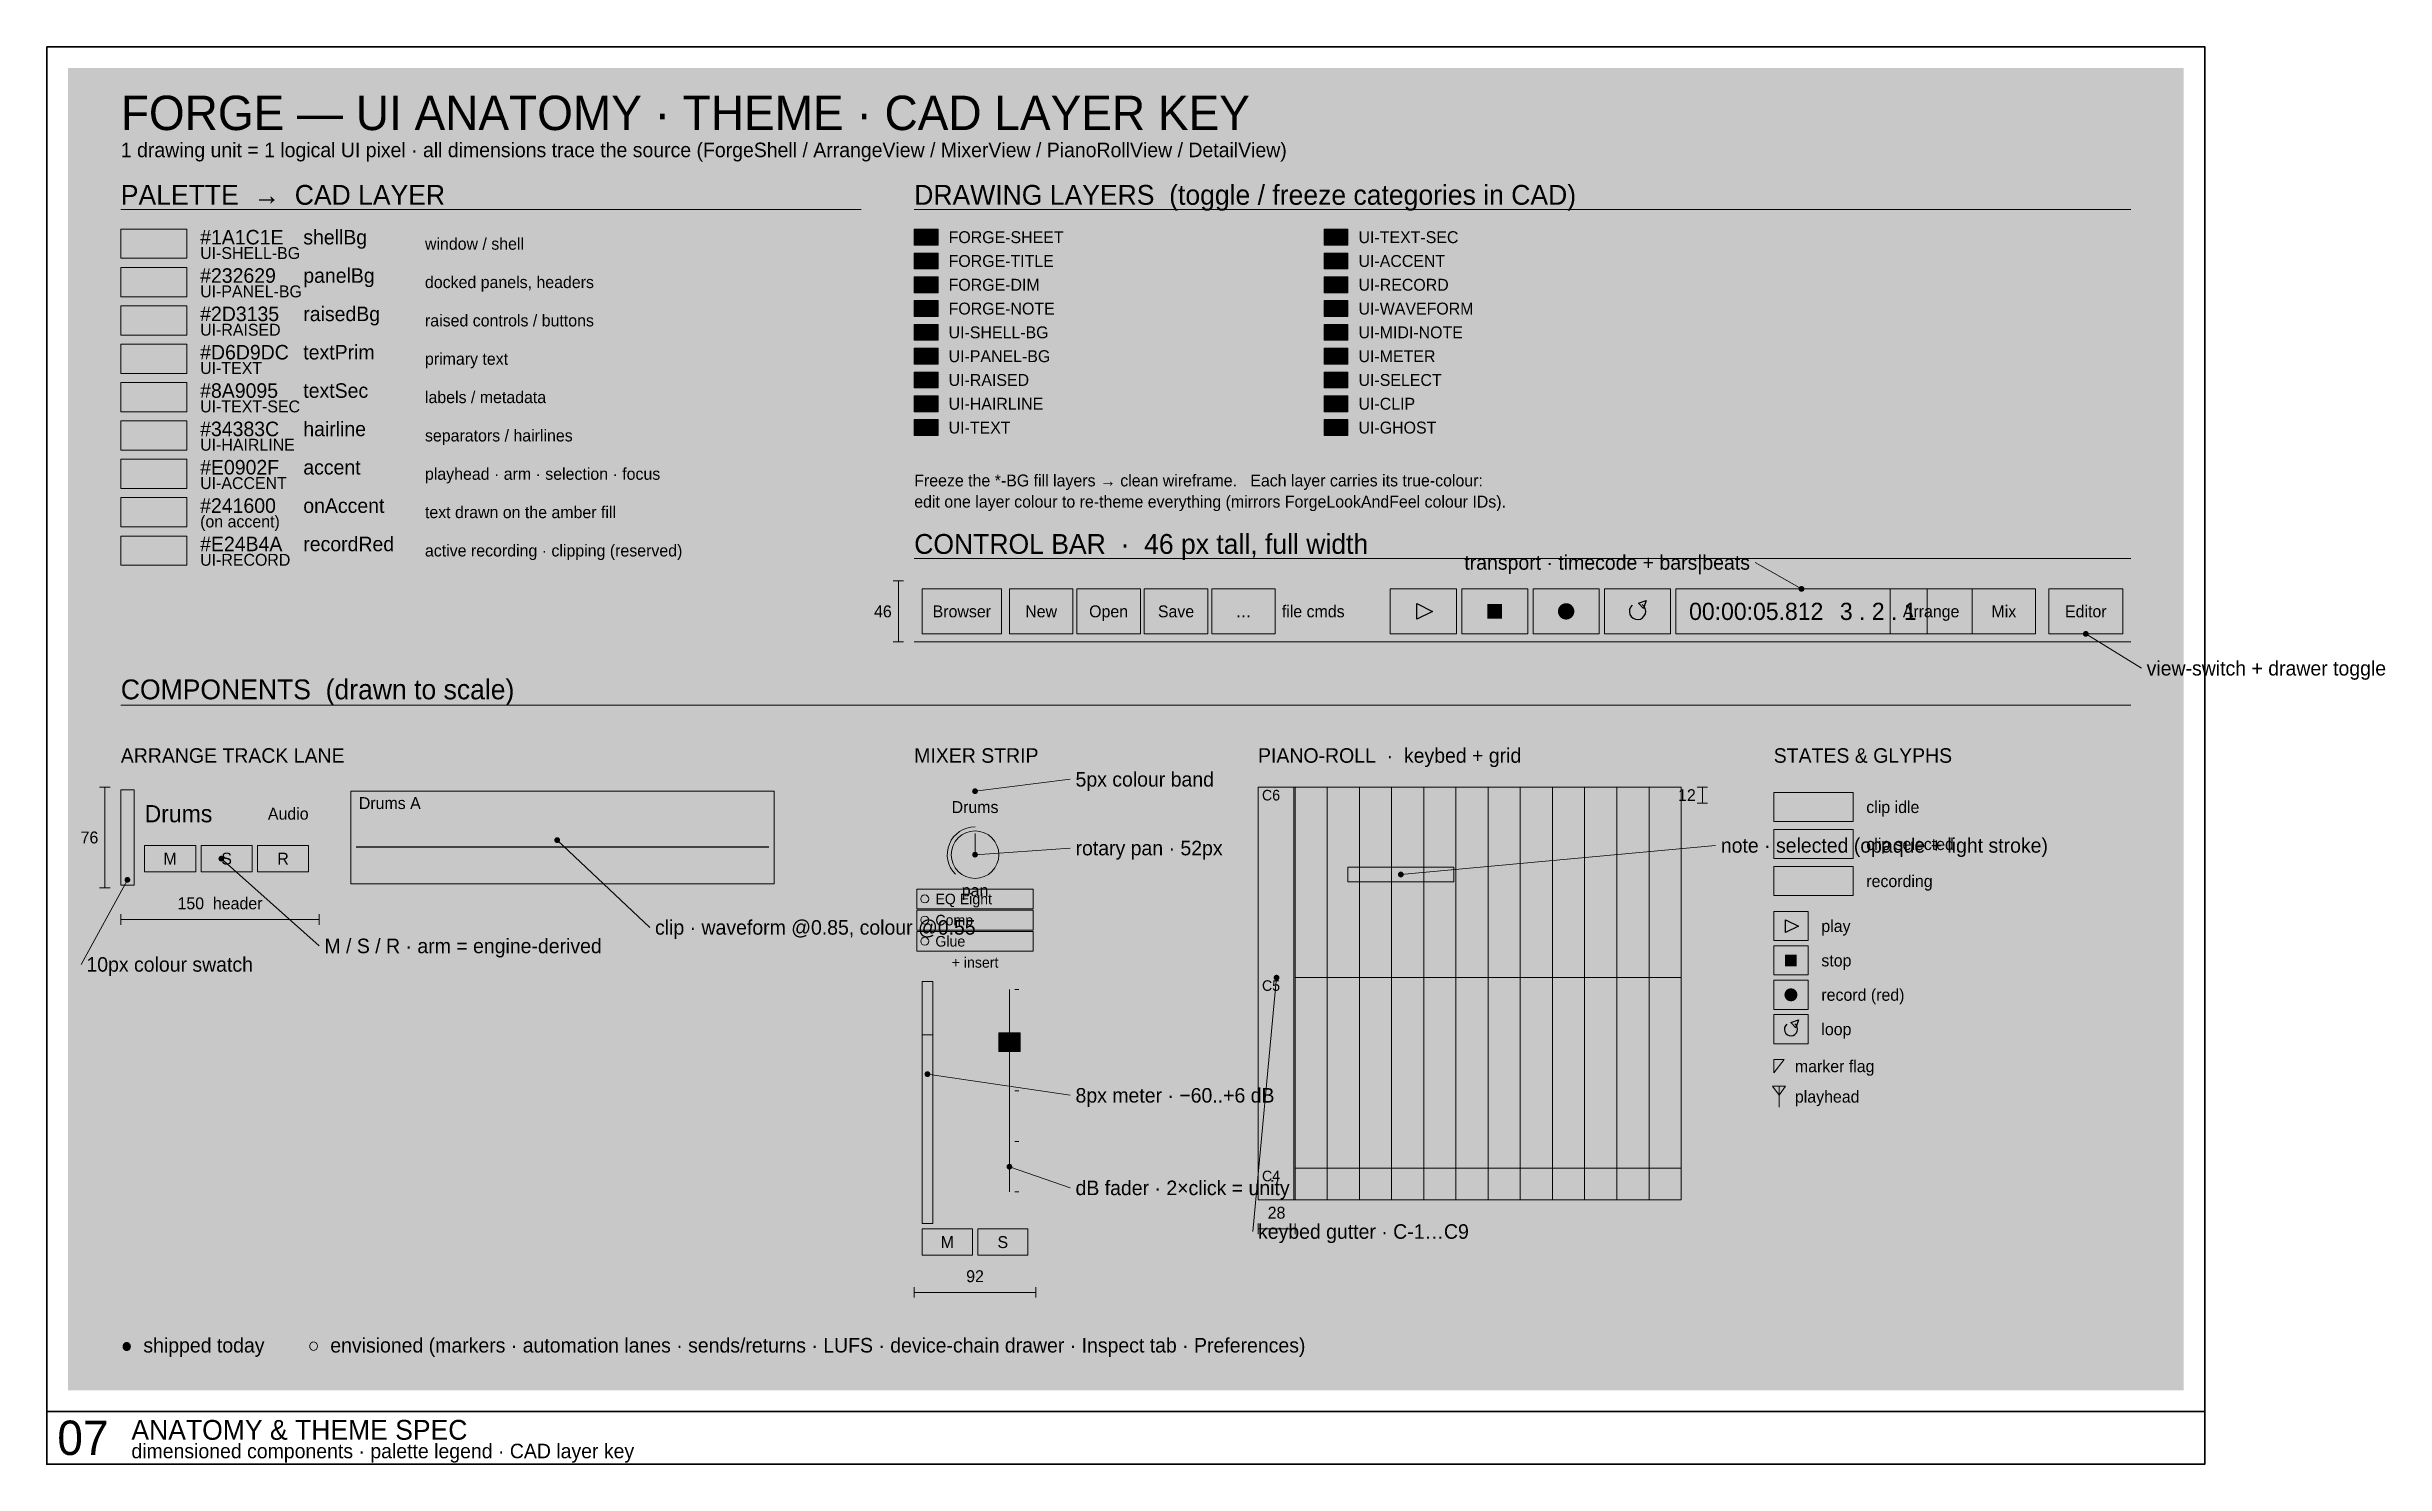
# Model space of a CAD drawing. Extents: x -16 to 3552, y -6016 to 16.
# Drawn here: x 1784 to 3552, y -4776 to -3704 of the extents above; entities that cross this region are included whole.
import ezdxf
from ezdxf.enums import TextEntityAlignment as Align

# ---------------------------------------------------------------- set-up
doc = ezdxf.new("R2010")
doc.units = 0
for name, color, linetype, lineweight, true_color in [('FORGE-DIM', 7, 'Continuous', 9, 0x9aa2a8), ('FORGE-NOTE', 7, 'Continuous', 13, 0x4fa3c7), ('FORGE-SHEET', 7, 'Continuous', 35, 0x9aa2a8), ('UI-ACCENT', 7, 'Continuous', 18, 0xe0902f), ('UI-CLIP', 7, 'Continuous', 13, 0x2d3135), ('UI-GHOST', 7, 'Continuous', 9, 0x555c62), ('UI-HAIRLINE', 7, 'Continuous', 9, 0x34383c), ('UI-RECORD', 7, 'Continuous', 18, 0xe24b4a)]:
    doc.layers.add(name, color=color, linetype=linetype, lineweight=lineweight, true_color=true_color)
for name, color, linetype, true_color in [('FORGE-TITLE', 7, 'Continuous', 0xd6d9dc), ('UI-METER', 7, 'Continuous', 0x57a963), ('UI-MIDI-NOTE', 7, 'Continuous', 0xe0902f), ('UI-PANEL-BG', 7, 'Continuous', 0x232629), ('UI-RAISED', 7, 'Continuous', 0x2d3135), ('UI-SHELL-BG', 7, 'Continuous', 0x1a1c1e), ('UI-TEXT', 7, 'Continuous', 0xd6d9dc), ('UI-TEXT-SEC', 7, 'Continuous', 0x8a9095), ('UI-WAVEFORM', 7, 'Continuous', 0x707b84)]:
    doc.layers.add(name, color=color, linetype=linetype, true_color=true_color)

msp = doc.modelspace()

# ---------------------------------------------------------------- texts
at = {"layer": 'FORGE-DIM'}
for s, p in [('46', (2423, -4131)), ('12', (3031, -4270)), ('76', (1823, -4302))]:
    msp.add_text(s, height=9, dxfattribs=at).set_placement(p, align=Align.MIDDLE_RIGHT)
for s, p in [('150  header', (1915, -4359)), ('28', (2714, -4593)), ('92', (2486, -4641))]:
    msp.add_text(s, height=9, dxfattribs=at).set_placement(p, align=Align.BOTTOM_CENTER)
msp.add_text('dimensioned components · palette legend · CAD layer key', height=11, dxfattribs=at).set_placement((1848, -4766), align=Align.MIDDLE_LEFT)
at = {"layer": 'FORGE-NOTE'}
msp.add_text('transport · timecode + bars|beats', height=11, dxfattribs=at).set_placement((3072, -4094), align=Align.MIDDLE_RIGHT)
for s, p in [('view-switch + drawer toggle', (3372, -4174)), ('5px colour band', (2562, -4258)), ('rotary pan · 52px', (2562, -4310)), ('note · selected (opaque + light stroke)', (3050, -4308)), ('clip · waveform @0.85, colour @0.55', (2244, -4370)), ('M / S / R · arm = engine-derived', (1994, -4384)), ('10px colour swatch', (1814, -4398)), ('8px meter · −60..+6 dB', (2562, -4497)), ('dB fader · 2×click = unity', (2562, -4567)), ('keybed gutter · C-1…C9', (2700, -4600))]:
    msp.add_text(s, height=11, dxfattribs=at).set_placement(p, align=Align.MIDDLE_LEFT)
at = {"layer": 'FORGE-TITLE'}
for s, height, p in [('07', 26, (1792, -4756)), ('ANATOMY & THEME SPEC', 15, (1848, -4750))]:
    msp.add_text(s, height=height, dxfattribs=at).set_placement(p, align=Align.MIDDLE_LEFT)
at = {"layer": 'UI-ACCENT'}
for s, height, p in [('FORGE — UI ANATOMY · THEME · CAD LAYER KEY', 26, (1840, -3754)), ('PALETTE  →  CAD LAYER', 15, (1840, -3816)), ('DRAWING LAYERS  (toggle / freeze categories in CAD)', 15, (2440, -3816)), ('CONTROL BAR  ·  46 px tall, full width', 15, (2440, -4080)), ('COMPONENTS  (drawn to scale)', 15, (1840, -4190))]:
    msp.add_text(s, height=height, dxfattribs=at).set_placement(p, align=Align.MIDDLE_LEFT)
msp.add_text('3 . 2 . 1', height=13, dxfattribs=at).set_placement((3198, -4131), align=Align.MIDDLE_RIGHT)
msp.add_text('+ insert', height=8, dxfattribs=at).set_placement((2486, -4396.5), align=Align.MIDDLE_CENTER)
at = {"layer": 'UI-TEXT'}
for s, height, p in [('#1A1C1E', 11, (1900, -3848)), ('shellBg', 11, (1978, -3848)), ('FORGE-SHEET', 9, (2466, -3848)), ('UI-TEXT-SEC', 9, (2776, -3848)), ('#232629', 11, (1900, -3877)), ('panelBg', 11, (1978, -3877)), ('FORGE-TITLE', 9, (2466, -3866)), ('UI-ACCENT', 9, (2776, -3866)), ('FORGE-DIM', 9, (2466, -3884)), ('UI-RECORD', 9, (2776, -3884)), ('#2D3135', 11, (1900, -3906)), ('raisedBg', 11, (1978, -3906)), ('FORGE-NOTE', 9, (2466, -3902)), ('UI-WAVEFORM', 9, (2776, -3902)), ('UI-SHELL-BG', 9, (2466, -3920)), ('UI-MIDI-NOTE', 9, (2776, -3920)), ('#D6D9DC', 11, (1900, -3935)), ('textPrim', 11, (1978, -3935)), ('UI-PANEL-BG', 9, (2466, -3938)), ('UI-METER', 9, (2776, -3938)), ('#8A9095', 11, (1900, -3964)), ('textSec', 11, (1978, -3964)), ('UI-RAISED', 9, (2466, -3956)), ('UI-SELECT', 9, (2776, -3956)), ('UI-HAIRLINE', 9, (2466, -3974)), ('UI-CLIP', 9, (2776, -3974)), ('#34383C', 11, (1900, -3993)), ('hairline', 11, (1978, -3993)), ('UI-TEXT', 9, (2466, -3992)), ('UI-GHOST', 9, (2776, -3992)), ('#E0902F', 11, (1900, -4022)), ('accent', 11, (1978, -4022)), ('#241600', 11, (1900, -4051)), ('onAccent', 11, (1978, -4051)), ('#E24B4A', 11, (1900, -4080)), ('recordRed', 11, (1978, -4080)), ('00:00:05.812', 13, (3026, -4131)), ('ARRANGE TRACK LANE', 11, (1840, -4240)), ('MIXER STRIP', 11, (2440, -4240)), ('PIANO-ROLL  ·  keybed + grid', 11, (2700, -4240)), ('STATES & GLYPHS', 11, (3090, -4240)), ('Drums', 13, (1858, -4284)), ('Drums A', 9, (2020, -4276)), ('EQ Eight', 8, (2456, -4348.5)), ('Comp', 8, (2456, -4364.5)), ('Glue', 8, (2456, -4380.5))]:
    msp.add_text(s, height=height, dxfattribs=at).set_placement(p, align=Align.MIDDLE_LEFT)
for s, p in [('Browser', (2476, -4131)), ('New', (2536, -4131)), ('Open', (2587, -4131)), ('Save', (2638, -4131)), ('…', (2689, -4131)), ('Mix', (3264, -4131)), ('Editor', (3326, -4131)), ('Drums', (2486, -4279)), ('M', (1877.3, -4318)), ('S', (1920, -4318)), ('R', (1962.7, -4318)), ('M', (2465, -4608)), ('S', (2507, -4608))]:
    msp.add_text(s, height=9, dxfattribs=at).set_placement(p, align=Align.MIDDLE_CENTER)
at = {"layer": 'UI-TEXT', "true_color": 0x241600}
msp.add_text('Arrange', height=9, dxfattribs=at).set_placement((3209, -4131), align=Align.MIDDLE_CENTER)
at = {"layer": 'UI-TEXT-SEC'}
for s, height, p in [('1 drawing unit = 1 logical UI pixel · all dimensions trace the source (ForgeShell / ArrangeView / MixerView / PianoRollView / DetailView)', 11, (1840, -3782)), ('window / shell', 9, (2070, -3853)), ('UI-SHELL-BG', 9, (1900, -3860)), ('UI-PANEL-BG', 9, (1900, -3889)), ('docked panels, headers', 9, (2070, -3882)), ('raised controls / buttons', 9, (2070, -3911)), ('UI-RAISED', 9, (1900, -3918)), ('UI-TEXT', 9, (1900, -3947)), ('primary text', 9, (2070, -3940)), ('UI-TEXT-SEC', 9, (1900, -3976)), ('labels / metadata', 9, (2070, -3969)), ('separators / hairlines', 9, (2070, -3998)), ('UI-HAIRLINE', 9, (1900, -4005)), ('UI-ACCENT', 9, (1900, -4034)), ('playhead · arm · selection · focus', 9, (2070, -4027)), ('Freeze the *-BG fill layers → clean wireframe.   Each layer carries its true-colour:', 9, (2440, -4032)), ('edit one layer colour to re-theme everything (mirrors ForgeLookAndFeel colour IDs).', 9, (2440, -4048)), ('(on accent)', 9, (1900, -4063)), ('text drawn on the amber fill', 9, (2070, -4056)), ('active recording · clipping (reserved)', 9, (2070, -4085)), ('UI-RECORD', 9, (1900, -4092)), ('file cmds', 9, (2718, -4131)), ('C6', 8, (2703, -4270)), ('clip idle', 9, (3160, -4279)), ('clip selected', 9, (3160, -4307)), ('recording', 9, (3160, -4335)), ('play', 9, (3126, -4369)), ('stop', 9, (3126, -4395)), ('C5', 8, (2703, -4414)), ('record (red)', 9, (3126, -4421)), ('loop', 9, (3126, -4447)), ('marker flag', 9, (3106, -4475)), ('playhead', 9, (3106, -4498)), ('C4', 8, (2703, -4558)), ('●  shipped today        ○  envisioned (markers · automation lanes · sends/returns · LUFS · device-chain drawer · Inspect tab · Preferences)', 11, (1840, -4686))]:
    msp.add_text(s, height=height, dxfattribs=at).set_placement(p, align=Align.MIDDLE_LEFT)
msp.add_text('Audio', height=9, dxfattribs=at).set_placement((1982, -4284), align=Align.MIDDLE_RIGHT)
msp.add_text('pan', height=9, dxfattribs=at).set_placement((2486, -4342), align=Align.MIDDLE_CENTER)

# ---------------------------------------------------------------- hatches: boundary and pattern name
at = {"layer": 'FORGE-NOTE'}
h = msp.add_hatch(color=256, dxfattribs=at)
h.dxf.hatch_style = 1
edge = h.paths.add_edge_path()
edge.add_arc((3111, -4114), 2.2, 0, 360)
h = msp.add_hatch(color=256, dxfattribs=at)
h.dxf.hatch_style = 1
edge = h.paths.add_edge_path()
edge.add_arc((3326, -4148), 2.2, 0, 360)
h = msp.add_hatch(color=256, dxfattribs=at)
h.dxf.hatch_style = 1
edge = h.paths.add_edge_path()
edge.add_arc((2486, -4267), 2.2, 0, 360)
h = msp.add_hatch(color=256, dxfattribs=at)
h.dxf.hatch_style = 1
edge = h.paths.add_edge_path()
edge.add_arc((2170, -4304), 2.2, 0, 360)
h = msp.add_hatch(color=256, dxfattribs=at)
h.dxf.hatch_style = 1
edge = h.paths.add_edge_path()
edge.add_arc((2486, -4315), 2.2, 0, 360)
h = msp.add_hatch(color=256, dxfattribs=at)
h.dxf.hatch_style = 1
edge = h.paths.add_edge_path()
edge.add_arc((1845, -4334), 2.2, 0, 360)
h = msp.add_hatch(color=256, dxfattribs=at)
h.dxf.hatch_style = 1
edge = h.paths.add_edge_path()
edge.add_arc((1916, -4318), 2.2, 0, 360)
h = msp.add_hatch(color=256, dxfattribs=at)
h.dxf.hatch_style = 1
edge = h.paths.add_edge_path()
edge.add_arc((2808, -4330), 2.2, 0, 360)
h = msp.add_hatch(color=256, dxfattribs=at)
h.dxf.hatch_style = 1
edge = h.paths.add_edge_path()
edge.add_arc((2714, -4408), 2.2, 0, 360)
h = msp.add_hatch(color=256, dxfattribs=at)
h.dxf.hatch_style = 1
edge = h.paths.add_edge_path()
edge.add_arc((2450, -4481), 2.2, 0, 360)
h = msp.add_hatch(color=256, dxfattribs=at)
h.dxf.hatch_style = 1
edge = h.paths.add_edge_path()
edge.add_arc((2512, -4551), 2.2, 0, 360)
at = {"layer": 'UI-ACCENT'}
h = msp.add_hatch(color=256, dxfattribs=at)
h.dxf.hatch_style = 1
h.paths.add_polyline_path([(3178, -4114), (3240, -4114), (3240, -4148), (3178, -4148)])
at = {"layer": 'UI-CLIP', "true_color": 0x1a1c1e}
h = msp.add_hatch(color=7, dxfattribs=at)
h.dxf.hatch_style = 1
h.paths.add_polyline_path([(1840, -3842), (1890, -3842), (1890, -3864), (1840, -3864)])
at = {"layer": 'UI-CLIP', "true_color": 0x9aa2a8}
h = msp.add_hatch(color=7, dxfattribs=at)
h.dxf.hatch_style = 1
h.paths.add_polyline_path([(2440, -3842), (2458, -3842), (2458, -3854), (2440, -3854)])
at = {"layer": 'UI-CLIP', "true_color": 0x8a9095}
h = msp.add_hatch(color=7, dxfattribs=at)
h.dxf.hatch_style = 1
h.paths.add_polyline_path([(2750, -3842), (2768, -3842), (2768, -3854), (2750, -3854)])
at = {"layer": 'UI-CLIP', "true_color": 0x232629}
h = msp.add_hatch(color=7, dxfattribs=at)
h.dxf.hatch_style = 1
h.paths.add_polyline_path([(1840, -3871), (1890, -3871), (1890, -3893), (1840, -3893)])
at = {"layer": 'UI-CLIP', "true_color": 0xd6d9dc}
h = msp.add_hatch(color=7, dxfattribs=at)
h.dxf.hatch_style = 1
h.paths.add_polyline_path([(2440, -3860), (2458, -3860), (2458, -3872), (2440, -3872)])
at = {"layer": 'UI-CLIP', "true_color": 0xe0902f}
h = msp.add_hatch(color=7, dxfattribs=at)
h.dxf.hatch_style = 1
h.paths.add_polyline_path([(2750, -3860), (2768, -3860), (2768, -3872), (2750, -3872)])
at = {"layer": 'UI-CLIP', "true_color": 0x9aa2a8}
h = msp.add_hatch(color=7, dxfattribs=at)
h.dxf.hatch_style = 1
h.paths.add_polyline_path([(2440, -3878), (2458, -3878), (2458, -3890), (2440, -3890)])
at = {"layer": 'UI-CLIP', "true_color": 0xe24b4a}
h = msp.add_hatch(color=7, dxfattribs=at)
h.dxf.hatch_style = 1
h.paths.add_polyline_path([(2750, -3878), (2768, -3878), (2768, -3890), (2750, -3890)])
at = {"layer": 'UI-CLIP', "true_color": 0x2d3135}
h = msp.add_hatch(color=7, dxfattribs=at)
h.dxf.hatch_style = 1
h.paths.add_polyline_path([(1840, -3900), (1890, -3900), (1890, -3922), (1840, -3922)])
at = {"layer": 'UI-CLIP', "true_color": 0x4fa3c7}
h = msp.add_hatch(color=7, dxfattribs=at)
h.dxf.hatch_style = 1
h.paths.add_polyline_path([(2440, -3896), (2458, -3896), (2458, -3908), (2440, -3908)])
at = {"layer": 'UI-CLIP', "true_color": 0x707b84}
h = msp.add_hatch(color=7, dxfattribs=at)
h.dxf.hatch_style = 1
h.paths.add_polyline_path([(2750, -3896), (2768, -3896), (2768, -3908), (2750, -3908)])
at = {"layer": 'UI-CLIP', "true_color": 0x1a1c1e}
h = msp.add_hatch(color=7, dxfattribs=at)
h.dxf.hatch_style = 1
h.paths.add_polyline_path([(2440, -3914), (2458, -3914), (2458, -3926), (2440, -3926)])
at = {"layer": 'UI-CLIP', "true_color": 0xe0902f}
h = msp.add_hatch(color=7, dxfattribs=at)
h.dxf.hatch_style = 1
h.paths.add_polyline_path([(2750, -3914), (2768, -3914), (2768, -3926), (2750, -3926)])
at = {"layer": 'UI-CLIP', "true_color": 0xd6d9dc}
h = msp.add_hatch(color=7, dxfattribs=at)
h.dxf.hatch_style = 1
h.paths.add_polyline_path([(1840, -3929), (1890, -3929), (1890, -3951), (1840, -3951)])
at = {"layer": 'UI-CLIP', "true_color": 0x232629}
h = msp.add_hatch(color=7, dxfattribs=at)
h.dxf.hatch_style = 1
h.paths.add_polyline_path([(2440, -3932), (2458, -3932), (2458, -3944), (2440, -3944)])
at = {"layer": 'UI-CLIP', "true_color": 0x57a963}
h = msp.add_hatch(color=7, dxfattribs=at)
h.dxf.hatch_style = 1
h.paths.add_polyline_path([(2750, -3932), (2768, -3932), (2768, -3944), (2750, -3944)])
at = {"layer": 'UI-CLIP', "true_color": 0x8a9095}
h = msp.add_hatch(color=7, dxfattribs=at)
h.dxf.hatch_style = 1
h.paths.add_polyline_path([(1840, -3958), (1890, -3958), (1890, -3980), (1840, -3980)])
at = {"layer": 'UI-CLIP', "true_color": 0x2d3135}
h = msp.add_hatch(color=7, dxfattribs=at)
h.dxf.hatch_style = 1
h.paths.add_polyline_path([(2440, -3950), (2458, -3950), (2458, -3962), (2440, -3962)])
at = {"layer": 'UI-CLIP', "true_color": 0xe0902f}
h = msp.add_hatch(color=7, dxfattribs=at)
h.dxf.hatch_style = 1
h.paths.add_polyline_path([(2750, -3950), (2768, -3950), (2768, -3962), (2750, -3962)])
at = {"layer": 'UI-CLIP', "true_color": 0x34383c}
h = msp.add_hatch(color=7, dxfattribs=at)
h.dxf.hatch_style = 1
h.paths.add_polyline_path([(2440, -3968), (2458, -3968), (2458, -3980), (2440, -3980)])
at = {"layer": 'UI-CLIP', "true_color": 0x2d3135}
h = msp.add_hatch(color=7, dxfattribs=at)
h.dxf.hatch_style = 1
h.paths.add_polyline_path([(2750, -3968), (2768, -3968), (2768, -3980), (2750, -3980)])
at = {"layer": 'UI-CLIP', "true_color": 0x34383c}
h = msp.add_hatch(color=7, dxfattribs=at)
h.dxf.hatch_style = 1
h.paths.add_polyline_path([(1840, -3987), (1890, -3987), (1890, -4009), (1840, -4009)])
at = {"layer": 'UI-CLIP', "true_color": 0xd6d9dc}
h = msp.add_hatch(color=7, dxfattribs=at)
h.dxf.hatch_style = 1
h.paths.add_polyline_path([(2440, -3986), (2458, -3986), (2458, -3998), (2440, -3998)])
at = {"layer": 'UI-CLIP', "true_color": 0x555c62}
h = msp.add_hatch(color=7, dxfattribs=at)
h.dxf.hatch_style = 1
h.paths.add_polyline_path([(2750, -3986), (2768, -3986), (2768, -3998), (2750, -3998)])
at = {"layer": 'UI-CLIP', "true_color": 0xe0902f}
h = msp.add_hatch(color=7, dxfattribs=at)
h.dxf.hatch_style = 1
h.paths.add_polyline_path([(1840, -4016), (1890, -4016), (1890, -4038), (1840, -4038)])
at = {"layer": 'UI-CLIP', "true_color": 0x241600}
h = msp.add_hatch(color=7, dxfattribs=at)
h.dxf.hatch_style = 1
h.paths.add_polyline_path([(1840, -4045), (1890, -4045), (1890, -4067), (1840, -4067)])
at = {"layer": 'UI-CLIP', "true_color": 0xe24b4a}
h = msp.add_hatch(color=7, dxfattribs=at)
h.dxf.hatch_style = 1
h.paths.add_polyline_path([(1840, -4074), (1890, -4074), (1890, -4096), (1840, -4096)])
at = {"layer": 'UI-CLIP', "true_color": 0x222528}
h = msp.add_hatch(color=7, dxfattribs=at)
h.dxf.hatch_style = 1
h.paths.add_polyline_path([(1840, -4264), (2360, -4264), (2360, -4340), (1840, -4340)])
at = {"layer": 'UI-CLIP', "true_color": 0xc86e3c}
h = msp.add_hatch(color=7, dxfattribs=at)
h.dxf.hatch_style = 1
h.paths.add_polyline_path([(1840, -4266), (1850, -4266), (1850, -4338), (1840, -4338)])
at = {"layer": 'UI-CLIP', "true_color": 0x6a462a}
h = msp.add_hatch(color=7, dxfattribs=at)
h.dxf.hatch_style = 1
h.paths.add_polyline_path([(2014, -4267), (2334, -4267), (2334, -4337), (2014, -4337)])
at = {"layer": 'UI-CLIP', "true_color": 0xc86e3c}
h = msp.add_hatch(color=7, dxfattribs=at)
h.dxf.hatch_style = 1
h.paths.add_polyline_path([(2440, -4264), (2532, -4264), (2532, -4269), (2440, -4269)])
at = {"layer": 'UI-CLIP', "true_color": 0x6a462a}
h = msp.add_hatch(color=7, dxfattribs=at)
h.dxf.hatch_style = 1
h.paths.add_polyline_path([(3090, -4268), (3150, -4268), (3150, -4290), (3090, -4290)])
h = msp.add_hatch(color=7, dxfattribs=at)
h.dxf.hatch_style = 1
h.paths.add_polyline_path([(3090, -4296), (3150, -4296), (3150, -4318), (3090, -4318)])
at = {"layer": 'UI-CLIP', "true_color": 0x522424}
h = msp.add_hatch(color=7, dxfattribs=at)
h.dxf.hatch_style = 1
h.paths.add_polyline_path([(3090, -4324), (3150, -4324), (3150, -4346), (3090, -4346)])
at = {"layer": 'UI-METER', "true_color": 0x57a963}
h = msp.add_hatch(color=7, dxfattribs=at)
h.dxf.hatch_style = 1
h.paths.add_polyline_path([(2447, -4484.2), (2453, -4484.2), (2453, -4594), (2447, -4594)])
at = {"layer": 'UI-MIDI-NOTE', "true_color": 0xe0902f}
h = msp.add_hatch(color=7, dxfattribs=at)
h.dxf.hatch_style = 1
h.paths.add_polyline_path([(2768, -4324.5), (2848, -4324.5), (2848, -4335.5), (2768, -4335.5)])
at = {"layer": 'UI-MIDI-NOTE', "true_color": 0xc0823e}
h = msp.add_hatch(color=7, dxfattribs=at)
h.dxf.hatch_style = 1
h.paths.add_polyline_path([(2858, -4348.5), (2902, -4348.5), (2902, -4359.5), (2858, -4359.5)])
h = msp.add_hatch(color=7, dxfattribs=at)
h.dxf.hatch_style = 1
h.paths.add_polyline_path([(2768, -4372.5), (2824, -4372.5), (2824, -4383.5), (2768, -4383.5)])
at = {"layer": 'UI-PANEL-BG'}
h = msp.add_hatch(color=256, dxfattribs=at)
h.dxf.hatch_style = 1
h.paths.add_polyline_path([(2440, -4108), (3360, -4108), (3360, -4154), (2440, -4154)])
h = msp.add_hatch(color=256, dxfattribs=at)
h.dxf.hatch_style = 1
h.paths.add_polyline_path([(1840, -4264), (1990, -4264), (1990, -4340), (1840, -4340)])
h = msp.add_hatch(color=256, dxfattribs=at)
h.dxf.hatch_style = 1
h.paths.add_polyline_path([(2440, -4269), (2532, -4269), (2532, -4289), (2440, -4289)])
h = msp.add_hatch(color=256, dxfattribs=at)
h.dxf.hatch_style = 1
h.paths.add_polyline_path([(2442, -4341), (2530, -4341), (2530, -4356), (2442, -4356)])
h = msp.add_hatch(color=256, dxfattribs=at)
h.dxf.hatch_style = 1
h.paths.add_polyline_path([(2442, -4357), (2530, -4357), (2530, -4372), (2442, -4372)])
h = msp.add_hatch(color=256, dxfattribs=at)
h.dxf.hatch_style = 1
h.paths.add_polyline_path([(2442, -4373), (2530, -4373), (2530, -4388), (2442, -4388)])
h = msp.add_hatch(color=256, dxfattribs=at)
h.dxf.hatch_style = 1
h.paths.add_polyline_path([(2446, -4411), (2454, -4411), (2454, -4594), (2446, -4594)])
at = {"layer": 'UI-RAISED'}
h = msp.add_hatch(color=256, dxfattribs=at)
h.dxf.hatch_style = 1
h.paths.add_polyline_path([(2446, -4114), (2506, -4114), (2506, -4148), (2446, -4148)])
h = msp.add_hatch(color=256, dxfattribs=at)
h.dxf.hatch_style = 1
h.paths.add_polyline_path([(2512, -4114), (2560, -4114), (2560, -4148), (2512, -4148)])
h = msp.add_hatch(color=256, dxfattribs=at)
h.dxf.hatch_style = 1
h.paths.add_polyline_path([(2563, -4114), (2611, -4114), (2611, -4148), (2563, -4148)])
h = msp.add_hatch(color=256, dxfattribs=at)
h.dxf.hatch_style = 1
h.paths.add_polyline_path([(2614, -4114), (2662, -4114), (2662, -4148), (2614, -4148)])
h = msp.add_hatch(color=256, dxfattribs=at)
h.dxf.hatch_style = 1
h.paths.add_polyline_path([(2665, -4114), (2713, -4114), (2713, -4148), (2665, -4148)])
h = msp.add_hatch(color=256, dxfattribs=at)
h.dxf.hatch_style = 1
h.paths.add_polyline_path([(2800, -4114), (2850, -4114), (2850, -4148), (2800, -4148)])
h = msp.add_hatch(color=256, dxfattribs=at)
h.dxf.hatch_style = 1
h.paths.add_polyline_path([(2854, -4114), (2904, -4114), (2904, -4148), (2854, -4148)])
h = msp.add_hatch(color=256, dxfattribs=at)
h.dxf.hatch_style = 1
h.paths.add_polyline_path([(2908, -4114), (2958, -4114), (2958, -4148), (2908, -4148)])
h = msp.add_hatch(color=256, dxfattribs=at)
h.dxf.hatch_style = 1
h.paths.add_polyline_path([(2962, -4114), (3012, -4114), (3012, -4148), (2962, -4148)])
h = msp.add_hatch(color=256, dxfattribs=at)
h.dxf.hatch_style = 1
h.paths.add_polyline_path([(3016, -4114), (3206, -4114), (3206, -4148), (3016, -4148)])
h = msp.add_hatch(color=256, dxfattribs=at)
h.dxf.hatch_style = 1
h.paths.add_polyline_path([(3240, -4114), (3288, -4114), (3288, -4148), (3240, -4148)])
h = msp.add_hatch(color=256, dxfattribs=at)
h.dxf.hatch_style = 1
h.paths.add_polyline_path([(3298, -4114), (3354, -4114), (3354, -4148), (3298, -4148)])
h = msp.add_hatch(color=256, dxfattribs=at)
h.dxf.hatch_style = 1
edge = h.paths.add_edge_path()
edge.add_arc((2486, -4315), 18, 0, 360)
h = msp.add_hatch(color=256, dxfattribs=at)
h.dxf.hatch_style = 1
h.paths.add_polyline_path([(2728, -4288), (3020, -4288), (3020, -4300), (2728, -4300)])
h = msp.add_hatch(color=256, dxfattribs=at)
h.dxf.hatch_style = 1
h.paths.add_polyline_path([(1858, -4308), (1896.7, -4308), (1896.7, -4328), (1858, -4328)])
h = msp.add_hatch(color=256, dxfattribs=at)
h.dxf.hatch_style = 1
h.paths.add_polyline_path([(1900.7, -4308), (1939.3, -4308), (1939.3, -4328), (1900.7, -4328)])
h = msp.add_hatch(color=256, dxfattribs=at)
h.dxf.hatch_style = 1
h.paths.add_polyline_path([(1943.3, -4308), (1982, -4308), (1982, -4328), (1943.3, -4328)])
h = msp.add_hatch(color=256, dxfattribs=at)
h.dxf.hatch_style = 1
h.paths.add_polyline_path([(2728, -4312), (3020, -4312), (3020, -4324), (2728, -4324)])
h = msp.add_hatch(color=256, dxfattribs=at)
h.dxf.hatch_style = 1
h.paths.add_polyline_path([(2728, -4336), (3020, -4336), (3020, -4348), (2728, -4348)])
h = msp.add_hatch(color=256, dxfattribs=at)
h.dxf.hatch_style = 1
h.paths.add_polyline_path([(3090, -4358), (3116, -4358), (3116, -4380), (3090, -4380)])
h = msp.add_hatch(color=256, dxfattribs=at)
h.dxf.hatch_style = 1
h.paths.add_polyline_path([(2728, -4372), (3020, -4372), (3020, -4384), (2728, -4384)])
h = msp.add_hatch(color=256, dxfattribs=at)
h.dxf.hatch_style = 1
h.paths.add_polyline_path([(3090, -4384), (3116, -4384), (3116, -4406), (3090, -4406)])
h = msp.add_hatch(color=256, dxfattribs=at)
h.dxf.hatch_style = 1
h.paths.add_polyline_path([(2442, -4389), (2530, -4389), (2530, -4404), (2442, -4404)])
h = msp.add_hatch(color=256, dxfattribs=at)
h.dxf.hatch_style = 1
h.paths.add_polyline_path([(2728, -4396), (3020, -4396), (3020, -4408), (2728, -4408)])
h = msp.add_hatch(color=256, dxfattribs=at)
h.dxf.hatch_style = 1
h.paths.add_polyline_path([(3090, -4410), (3116, -4410), (3116, -4432), (3090, -4432)])
h = msp.add_hatch(color=256, dxfattribs=at)
h.dxf.hatch_style = 1
h.paths.add_polyline_path([(2728, -4432), (3020, -4432), (3020, -4444), (2728, -4444)])
h = msp.add_hatch(color=256, dxfattribs=at)
h.dxf.hatch_style = 1
h.paths.add_polyline_path([(3090, -4436), (3116, -4436), (3116, -4458), (3090, -4458)])
h = msp.add_hatch(color=256, dxfattribs=at)
h.dxf.hatch_style = 1
h.paths.add_polyline_path([(2504, -4449.8), (2520, -4449.8), (2520, -4463.8), (2504, -4463.8)])
h = msp.add_hatch(color=256, dxfattribs=at)
h.dxf.hatch_style = 1
h.paths.add_polyline_path([(2728, -4456), (3020, -4456), (3020, -4468), (2728, -4468)])
h = msp.add_hatch(color=256, dxfattribs=at)
h.dxf.hatch_style = 1
h.paths.add_polyline_path([(2728, -4480), (3020, -4480), (3020, -4492), (2728, -4492)])
h = msp.add_hatch(color=256, dxfattribs=at)
h.dxf.hatch_style = 1
h.paths.add_polyline_path([(2728, -4516), (3020, -4516), (3020, -4528), (2728, -4528)])
h = msp.add_hatch(color=256, dxfattribs=at)
h.dxf.hatch_style = 1
h.paths.add_polyline_path([(2728, -4540), (3020, -4540), (3020, -4552), (2728, -4552)])
h = msp.add_hatch(color=256, dxfattribs=at)
h.dxf.hatch_style = 1
h.paths.add_polyline_path([(2446, -4598), (2484, -4598), (2484, -4618), (2446, -4618)])
h = msp.add_hatch(color=256, dxfattribs=at)
h.dxf.hatch_style = 1
h.paths.add_polyline_path([(2488, -4598), (2526, -4598), (2526, -4618), (2488, -4618)])
at = {"layer": 'UI-RECORD'}
h = msp.add_hatch(color=256, dxfattribs=at)
h.dxf.hatch_style = 1
edge = h.paths.add_edge_path()
edge.add_arc((2933, -4131), 6.2, 0, 360)
h = msp.add_hatch(color=256, dxfattribs=at)
h.dxf.hatch_style = 1
edge = h.paths.add_edge_path()
edge.add_arc((3103, -4421), 4.96, 0, 360)
at = {"layer": 'UI-SHELL-BG'}
h = msp.add_hatch(color=256, dxfattribs=at)
h.dxf.hatch_style = 1
h.paths.add_polyline_path([(1800, -3720), (3400, -3720), (3400, -4720), (1800, -4720)])
h = msp.add_hatch(color=256, dxfattribs=at)
h.dxf.hatch_style = 1
h.paths.add_polyline_path([(2440, -4264), (2532, -4264), (2532, -4624), (2440, -4624)])
h = msp.add_hatch(color=256, dxfattribs=at)
h.dxf.hatch_style = 1
h.paths.add_polyline_path([(2700, -4264), (2728, -4264), (2728, -4576), (2700, -4576)])
at = {"layer": 'UI-TEXT'}
h = msp.add_hatch(color=256, dxfattribs=at)
h.dxf.hatch_style = 1
h.paths.add_polyline_path([(2873.5, -4125.5), (2884.5, -4125.5), (2884.5, -4136.5), (2873.5, -4136.5)])
h = msp.add_hatch(color=256, dxfattribs=at)
h.dxf.hatch_style = 1
h.paths.add_polyline_path([(3098.6, -4390.6), (3107.4, -4390.6), (3107.4, -4399.4), (3098.6, -4399.4)])
at = {"layer": 'UI-WAVEFORM'}
h = msp.add_hatch(color=256, dxfattribs=at)
h.dxf.hatch_style = 1
h.paths.add_polyline_path([(2018, -4305.4), (2021, -4303.9), (2024, -4303.5), (2027, -4303.1), (2030, -4302.6), (2033, -4302.2), (2036, -4301.8), (2039, -4300.7), (2042, -4300.4), (2045, -4299.9), (2048, -4298.5), (2051, -4298.2), (2054, -4297.2), (2057, -4296.9), (2060, -4296.3), (2063, -4296.6), (2066, -4295.6), (2069, -4294.4), (2072, -4294.3), (2075, -4293.5), (2078, -4293.1), (2081, -4294.3), (2084, -4293), (2087, -4292.6), (2090, -4293.1), (2093, -4294.1), (2096, -4292.2), (2099, -4292.3), (2102, -4291.6), (2105, -4290.9), (2108, -4291), (2111, -4290.5), (2114, -4291.8), (2117, -4291.4), (2120, -4292.3), (2123, -4291.6), (2126, -4291.5), (2129, -4293.6), (2132, -4294.6), (2135, -4295.2), (2138, -4294), (2141, -4294.8), (2144, -4295), (2147, -4296), (2150, -4296.4), (2153, -4297), (2156, -4297.7), (2159, -4298), (2162, -4298.5), (2165, -4298.8), (2168, -4299.4), (2171, -4300), (2174, -4300.7), (2177, -4301.4), (2180, -4302.2), (2183, -4302.5), (2186, -4302.2), (2189, -4301.7), (2192, -4301), (2195, -4300.5), (2198, -4299.8), (2201, -4299.7), (2204, -4298.6), (2207, -4298.1), (2210, -4297.9), (2213, -4298), (2216, -4296.4), (2219, -4295.1), (2222, -4295.9), (2225, -4294.7), (2228, -4294.7), (2231, -4295.1), (2234, -4294.8), (2237, -4293.4), (2240, -4292.2), (2243, -4293.7), (2246, -4292.8), (2249, -4293.9), (2252, -4292.5), (2255, -4292.8), (2258, -4291.5), (2261, -4290.5), (2264, -4291.4), (2267, -4290.5), (2270, -4292), (2273, -4293.4), (2276, -4292.9), (2279, -4294.2), (2282, -4294.5), (2285, -4294.3), (2288, -4293.9), (2291, -4294.9), (2294, -4295.8), (2297, -4294.8), (2300, -4295.6), (2303, -4295.2), (2306, -4295.3), (2309, -4296.5), (2312, -4297.3), (2315, -4297.9), (2318, -4298.3), (2321, -4299), (2324, -4299.6), (2327, -4300.3), (2330, -4300.8), (2330, -4317.2), (2327, -4317.7), (2324, -4318.4), (2321, -4319), (2318, -4319.7), (2315, -4320.1), (2312, -4320.7), (2309, -4321.5), (2306, -4322.7), (2303, -4322.8), (2300, -4322.4), (2297, -4323.2), (2294, -4322.2), (2291, -4323.1), (2288, -4324.1), (2285, -4323.7), (2282, -4323.5), (2279, -4323.8), (2276, -4325.1), (2273, -4324.6), (2270, -4326), (2267, -4327.5), (2264, -4326.6), (2261, -4327.5), (2258, -4326.5), (2255, -4325.2), (2252, -4325.5), (2249, -4324.1), (2246, -4325.2), (2243, -4324.3), (2240, -4325.8), (2237, -4324.6), (2234, -4323.2), (2231, -4322.9), (2228, -4323.3), (2225, -4323.3), (2222, -4322.1), (2219, -4322.9), (2216, -4321.6), (2213, -4320), (2210, -4320.1), (2207, -4319.9), (2204, -4319.4), (2201, -4318.3), (2198, -4318.2), (2195, -4317.5), (2192, -4317), (2189, -4316.3), (2186, -4315.8), (2183, -4315.5), (2180, -4315.8), (2177, -4316.6), (2174, -4317.3), (2171, -4318), (2168, -4318.6), (2165, -4319.2), (2162, -4319.5), (2159, -4320), (2156, -4320.3), (2153, -4321), (2150, -4321.6), (2147, -4322), (2144, -4323), (2141, -4323.2), (2138, -4324), (2135, -4322.8), (2132, -4323.4), (2129, -4324.4), (2126, -4326.5), (2123, -4326.4), (2120, -4325.7), (2117, -4326.6), (2114, -4326.2), (2111, -4327.5), (2108, -4327), (2105, -4327.1), (2102, -4326.4), (2099, -4325.7), (2096, -4325.8), (2093, -4323.9), (2090, -4324.9), (2087, -4325.4), (2084, -4325), (2081, -4323.7), (2078, -4324.9), (2075, -4324.5), (2072, -4323.7), (2069, -4323.6), (2066, -4322.4), (2063, -4321.4), (2060, -4321.7), (2057, -4321.1), (2054, -4320.8), (2051, -4319.8), (2048, -4319.5), (2045, -4318.1), (2042, -4317.6), (2039, -4317.3), (2036, -4316.2), (2033, -4315.8), (2030, -4315.4), (2027, -4314.9), (2024, -4314.5), (2021, -4314.1), (2018, -4312.6)])

# ---------------------------------------------------------------- linework, layer by layer
at = {"layer": 'FORGE-DIM'}
for p, q in [((2424, -4108), (2432, -4108)), ((2428, -4108), (2428, -4154)), ((2424, -4154), (2432, -4154)), ((1824, -4264), (1832, -4264)), ((1828, -4264), (1828, -4340)), ((3032, -4264), (3040, -4264)), ((3032, -4276), (3040, -4276)), ((3036, -4264), (3036, -4276)), ((1824, -4340), (1832, -4340)), ((1840, -4360), (1840, -4368)), ((1840, -4364), (1990, -4364)), ((1990, -4360), (1990, -4368)), ((2700, -4594), (2700, -4602)), ((2728, -4594), (2728, -4602)), ((2700, -4598), (2728, -4598)), ((2440, -4642), (2440, -4650)), ((2440, -4646), (2532, -4646)), ((2532, -4642), (2532, -4650))]:
    msp.add_line(p, q, dxfattribs=at)
at = {"layer": 'FORGE-NOTE'}
for p, q in [((3111, -4114), (3076, -4094)), ((3326, -4148), (3368, -4174)), ((2486, -4267), (2558, -4258)), ((2170, -4304), (2240, -4370)), ((2486, -4315), (2558, -4310)), ((2808, -4330), (3046, -4308)), ((1916, -4318), (1990, -4384)), ((1845, -4334), (1810, -4398)), ((2714, -4408), (2696, -4600)), ((2450, -4481), (2558, -4497)), ((2512, -4551), (2558, -4567))]:
    msp.add_line(p, q, dxfattribs=at)
at = {"layer": 'FORGE-SHEET'}
msp.add_line((1784, -4736), (3416, -4736), dxfattribs=at)
msp.add_lwpolyline([(1784, -3704), (3416, -3704), (3416, -4776), (1784, -4776)], close=True, dxfattribs=at)
at = {"layer": 'UI-ACCENT'}
for p, q in [((2486, -4315), (2486, -4299)), ((2446, -4451.3), (2454, -4451.3)), ((2505, -4456.8), (2519, -4456.8)), ((3094, -4490), (3094, -4506))]:
    msp.add_line(p, q, dxfattribs=at)
for points in [[(2504, -4449.8), (2520, -4449.8), (2520, -4463.8), (2504, -4463.8)], [(3090, -4470), (3098, -4470), (3090, -4480)], [(3089, -4490), (3099, -4490), (3094, -4497)]]:
    msp.add_lwpolyline(points, close=True, dxfattribs=at)
for centre in [(2448, -4348.5), (2448, -4364.5), (2448, -4380.5)]:
    msp.add_circle(centre, 3, dxfattribs=at)
msp.add_arc((2486, -4315), 21, 90, 225, dxfattribs=at)
at = {"layer": 'UI-GHOST'}
for p, q in [((2752.3, -4264), (2752.3, -4576)), ((2776.7, -4264), (2776.7, -4576)), ((2801, -4264), (2801, -4576)), ((2849.7, -4264), (2849.7, -4576)), ((2874, -4264), (2874, -4576)), ((2898.3, -4264), (2898.3, -4576)), ((2947, -4264), (2947, -4576)), ((2971.3, -4264), (2971.3, -4576)), ((2995.7, -4264), (2995.7, -4576))]:
    msp.add_line(p, q, dxfattribs=at)
at = {"layer": 'UI-HAIRLINE'}
for p, q in [((1840, -3827), (2400, -3827)), ((2440, -3827), (3360, -3827)), ((2440, -4091), (3360, -4091)), ((2440, -4154), (3360, -4154)), ((1840, -4202), (3360, -4202)), ((2727, -4264), (2727, -4576)), ((2728, -4264), (3020, -4264)), ((2728, -4264), (2728, -4576)), ((2825.3, -4264), (2825.3, -4576)), ((2922.7, -4264), (2922.7, -4576)), ((3020, -4264), (3020, -4576)), ((2512, -4417), (2512, -4570)), ((2516, -4417), (2519, -4417)), ((2728, -4408), (3020, -4408)), ((2516, -4455.2), (2519, -4455.2)), ((2516, -4493.5), (2519, -4493.5)), ((2516, -4531.8), (2519, -4531.8)), ((2728, -4552), (3020, -4552)), ((2516, -4570), (2519, -4570))]:
    msp.add_line(p, q, dxfattribs=at)
for points in [[(1840, -3842), (1890, -3842), (1890, -3864), (1840, -3864)], [(2440, -3842), (2458, -3842), (2458, -3854), (2440, -3854)], [(2750, -3842), (2768, -3842), (2768, -3854), (2750, -3854)], [(1840, -3871), (1890, -3871), (1890, -3893), (1840, -3893)], [(2440, -3860), (2458, -3860), (2458, -3872), (2440, -3872)], [(2750, -3860), (2768, -3860), (2768, -3872), (2750, -3872)], [(2440, -3878), (2458, -3878), (2458, -3890), (2440, -3890)], [(2750, -3878), (2768, -3878), (2768, -3890), (2750, -3890)], [(1840, -3900), (1890, -3900), (1890, -3922), (1840, -3922)], [(2440, -3896), (2458, -3896), (2458, -3908), (2440, -3908)], [(2750, -3896), (2768, -3896), (2768, -3908), (2750, -3908)], [(2440, -3914), (2458, -3914), (2458, -3926), (2440, -3926)], [(2750, -3914), (2768, -3914), (2768, -3926), (2750, -3926)], [(1840, -3929), (1890, -3929), (1890, -3951), (1840, -3951)], [(2440, -3932), (2458, -3932), (2458, -3944), (2440, -3944)], [(2750, -3932), (2768, -3932), (2768, -3944), (2750, -3944)], [(1840, -3958), (1890, -3958), (1890, -3980), (1840, -3980)], [(2440, -3950), (2458, -3950), (2458, -3962), (2440, -3962)], [(2750, -3950), (2768, -3950), (2768, -3962), (2750, -3962)], [(2440, -3968), (2458, -3968), (2458, -3980), (2440, -3980)], [(2750, -3968), (2768, -3968), (2768, -3980), (2750, -3980)], [(1840, -3987), (1890, -3987), (1890, -4009), (1840, -4009)], [(2440, -3986), (2458, -3986), (2458, -3998), (2440, -3998)], [(2750, -3986), (2768, -3986), (2768, -3998), (2750, -3998)], [(1840, -4016), (1890, -4016), (1890, -4038), (1840, -4038)], [(1840, -4045), (1890, -4045), (1890, -4067), (1840, -4067)], [(1840, -4074), (1890, -4074), (1890, -4096), (1840, -4096)], [(2446, -4114), (2506, -4114), (2506, -4148), (2446, -4148)], [(2512, -4114), (2560, -4114), (2560, -4148), (2512, -4148)], [(2563, -4114), (2611, -4114), (2611, -4148), (2563, -4148)], [(2614, -4114), (2662, -4114), (2662, -4148), (2614, -4148)], [(2665, -4114), (2713, -4114), (2713, -4148), (2665, -4148)], [(2800, -4114), (2850, -4114), (2850, -4148), (2800, -4148)], [(2854, -4114), (2904, -4114), (2904, -4148), (2854, -4148)], [(2908, -4114), (2958, -4114), (2958, -4148), (2908, -4148)], [(2962, -4114), (3012, -4114), (3012, -4148), (2962, -4148)], [(3016, -4114), (3206, -4114), (3206, -4148), (3016, -4148)], [(3178, -4114), (3240, -4114), (3240, -4148), (3178, -4148)], [(3240, -4114), (3288, -4114), (3288, -4148), (3240, -4148)], [(3298, -4114), (3354, -4114), (3354, -4148), (3298, -4148)], [(1840, -4266), (1850, -4266), (1850, -4338), (1840, -4338)], [(2700, -4264), (3020, -4264), (3020, -4576), (2700, -4576)], [(1858, -4308), (1896.7, -4308), (1896.7, -4328), (1858, -4328)], [(1900.7, -4308), (1939.3, -4308), (1939.3, -4328), (1900.7, -4328)], [(1943.3, -4308), (1982, -4308), (1982, -4328), (1943.3, -4328)], [(2442, -4341), (2530, -4341), (2530, -4356), (2442, -4356)], [(2442, -4357), (2530, -4357), (2530, -4372), (2442, -4372)], [(3090, -4358), (3116, -4358), (3116, -4380), (3090, -4380)], [(2442, -4373), (2530, -4373), (2530, -4388), (2442, -4388)], [(3090, -4384), (3116, -4384), (3116, -4406), (3090, -4406)], [(2446, -4411), (2454, -4411), (2454, -4594), (2446, -4594)], [(3090, -4410), (3116, -4410), (3116, -4432), (3090, -4432)], [(3090, -4436), (3116, -4436), (3116, -4458), (3090, -4458)], [(2446, -4598), (2484, -4598), (2484, -4618), (2446, -4618)], [(2488, -4598), (2526, -4598), (2526, -4618), (2488, -4618)]]:
    msp.add_lwpolyline(points, close=True, dxfattribs=at)
at = {"layer": 'UI-HAIRLINE', "true_color": 0x101010}
for points in [[(2014, -4267), (2334, -4267), (2334, -4337), (2014, -4337)], [(3090, -4268), (3150, -4268), (3150, -4290), (3090, -4290)]]:
    msp.add_lwpolyline(points, close=True, dxfattribs=at)
at = {"layer": 'UI-HAIRLINE', "true_color": 0xe0902f}
msp.add_lwpolyline([(3090, -4296), (3150, -4296), (3150, -4318), (3090, -4318)], close=True, dxfattribs=at)
at = {"layer": 'UI-HAIRLINE', "true_color": 0xd6d9dc}
msp.add_lwpolyline([(2768, -4324.5), (2848, -4324.5), (2848, -4335.5), (2768, -4335.5)], close=True, dxfattribs=at)
at = {"layer": 'UI-HAIRLINE', "true_color": 0xe24b4a}
msp.add_lwpolyline([(3090, -4324), (3150, -4324), (3150, -4346), (3090, -4346)], close=True, dxfattribs=at)
at = {"layer": 'UI-HAIRLINE'}
msp.add_circle((2486, -4315), 18, dxfattribs=at)
at = {"layer": 'UI-TEXT'}
for points in [[(2820, -4125), (2832, -4131), (2820, -4137)], [(2987.6, -4124.9), (2993.6, -4122.9), (2991.6, -4128.9)], [(3099, -4364.2), (3108.6, -4369), (3099, -4373.8)], [(3102.8, -4441.9), (3108.8, -4439.9), (3106.8, -4445.9)]]:
    msp.add_lwpolyline(points, close=True, dxfattribs=at)
for centre, radius in [((2987, -4131), 6.2), ((3103, -4447), 4.96)]:
    msp.add_arc(centre, radius, 130, 55, dxfattribs=at)
at = {"layer": 'UI-WAVEFORM'}
msp.add_line((2018, -4309), (2330, -4309), dxfattribs=at)

msp.set_redraw_order([(e.dxf.handle, doc.entitydb.next_handle()) for e in msp.query("TEXT MTEXT ATTDEF DIMENSION ARC_DIMENSION")])  # texts and dimensions are drawn at this point

doc.saveas('drawing.dxf')
